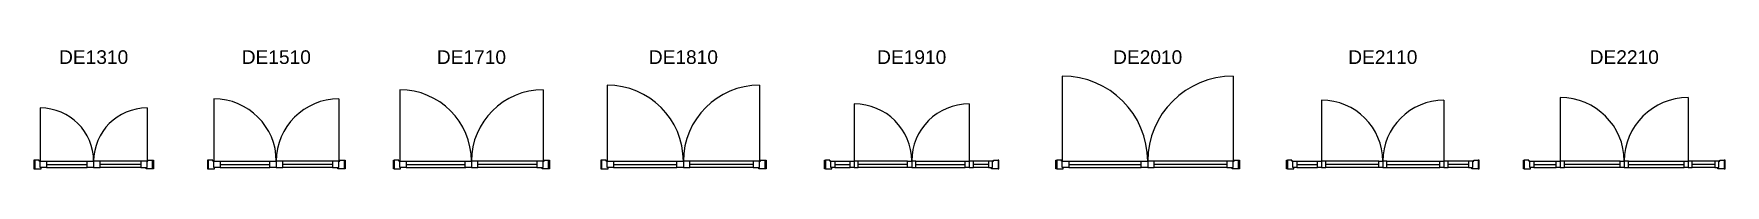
# Model space of a CAD drawing. Header units: millimetres. Extents: x 585 to 19233, y 2366 to 15159.
# Drawn here: x 606 to 19125, y 2366 to 3672 of the extents above; entities that cross this region are included whole.
import ezdxf
from ezdxf.enums import TextEntityAlignment as Align

# ---------------------------------------------------------------- set-up
doc = ezdxf.new("R2010")
doc.units = ezdxf.units.MM
doc.layers.add('AR doors', color=4, linetype='Continuous')
doc.layers.add('AR windows', color=4, linetype='Continuous')
doc.styles.add('Arial', font='arial.ttf')

msp = doc.modelspace()

# ---------------------------------------------------------------- texts
at = {"layer": 'Defpoints', "style": 'Arial'}
for s, p in [('DE1310', (1260.7, 3595)), ('DE1510', (3260.7, 3595)), ('DE1710', (5397.1, 3595)), ('DE1810', (7717.8, 3595)), ('DE1910', (10217.8, 3595)), ('DE2010', (12801.7, 3595)), ('DE2110', (15375.9, 3595)), ('DE2210', (18019.6, 3595))]:
    msp.add_text(s, height=150, dxfattribs=at).set_placement(p, align=Align.MIDDLE)

# ---------------------------------------------------------------- blocks, each defined once
blk = doc.blocks.new('DE1510x95')
at = {"color": 8}
for points in [[(-685, 770), (-685, 85)], [(685, 770), (685, 85)]]:
    blk.add_lwpolyline(points, dxfattribs=at)
for points in [[(-755, 0), (-745, 0), (-745, 95), (-755, 95)], [(755, 0), (745, 0), (745, 95), (755, 95)]]:
    blk.add_lwpolyline(points, close=True, dxfattribs=at)
at = {"color": 3}
for points in [[(-695, 85), (-695, 95), (-745, 95), (-745, 0), (-675, 0), (-675, 15), (-685, 15), (-685, 85)], [(-685, 85), (-615, 85), (-615, 15), (-685, 15)], [(-70, 85), (0, 85), (0, 15), (-70, 15)], [(-70, 85), (0, 85), (0, 15), (-70, 15)], [(70, 85), (0, 85), (0, 15), (70, 15)], [(685, 85), (615, 85), (615, 15), (685, 15)], [(695, 85), (695, 95), (745, 95), (745, 0), (675, 0), (675, 15), (685, 15), (685, 85)]]:
    blk.add_lwpolyline(points, close=True, dxfattribs=at)
at = {"color": 0}
for points in [[(-615, 85), (-70, 85)], [(-615, 50), (-70, 50)], [(-615, 15), (-70, 15)], [(615, 85), (70, 85)], [(615, 50), (70, 50)], [(615, 15), (70, 15)]]:
    blk.add_lwpolyline(points, dxfattribs=at)
at = {"color": 8}
for centre, start, end in [((-685, 85), 0, 90), ((685, 85), 90, 180)]:
    blk.add_arc(centre, 685, start, end, dxfattribs=at)
blk = doc.blocks.new('DE1710x95')
at = {"color": 8}
for points in [[(-785, 870), (-785, 85)], [(785, 870), (785, 85)]]:
    blk.add_lwpolyline(points, dxfattribs=at)
for points in [[(-845, 0), (-855, 0), (-855, 95), (-845, 95)], [(855, 0), (845, 0), (845, 95), (855, 95)]]:
    blk.add_lwpolyline(points, close=True, dxfattribs=at)
at = {"color": 3}
for points in [[(-795, 85), (-795, 95), (-845, 95), (-845, 0), (-775, 0), (-775, 15), (-785, 15), (-785, 85)], [(-785, 85), (-715, 85), (-715, 15), (-785, 15)], [(-70, 85), (0, 85), (0, 15), (-70, 15)], [(-70, 85), (0, 85), (0, 15), (-70, 15)], [(70, 85), (0, 85), (0, 15), (70, 15)], [(785, 85), (715, 85), (715, 15), (785, 15)], [(795, 85), (795, 95), (845, 95), (845, 0), (775, 0), (775, 15), (785, 15), (785, 85)]]:
    blk.add_lwpolyline(points, close=True, dxfattribs=at)
at = {"color": 0}
for points in [[(-715, 85), (-60, 85)], [(-715, 50), (-70, 50)], [(-715, 15), (-60, 15)], [(715, 85), (70, 85)], [(715, 50), (70, 50)], [(715, 15), (70, 15)]]:
    blk.add_lwpolyline(points, dxfattribs=at)
at = {"color": 8}
for centre, start, end in [((-785, 85), 0, 90), ((785, 85), 90, 180)]:
    blk.add_arc(centre, 785, start, end, dxfattribs=at)
blk = doc.blocks.new('DE2010x95')
at = {"color": 8}
for points in [[(-935, 1020), (-935, 85)], [(935, 1020), (935, 85)]]:
    blk.add_lwpolyline(points, dxfattribs=at)
for points in [[(-995, 0), (-1005, 0), (-1005, 95), (-995, 95)], [(1005, 0), (995, 0), (995, 95), (1005, 95)]]:
    blk.add_lwpolyline(points, close=True, dxfattribs=at)
at = {"color": 3}
for points in [[(-945, 85), (-945, 95), (-995, 95), (-995, 0), (-925, 0), (-925, 15), (-935, 15), (-935, 85)], [(-935, 85), (-865, 85), (-865, 15), (-935, 15)], [(-70, 85), (0, 85), (0, 15), (-70, 15)], [(-70, 85), (0, 85), (0, 15), (-70, 15)], [(70, 85), (0, 85), (0, 15), (70, 15)], [(935, 85), (865, 85), (865, 15), (935, 15)], [(945, 85), (945, 95), (995, 95), (995, 0), (925, 0), (925, 15), (935, 15), (935, 85)]]:
    blk.add_lwpolyline(points, close=True, dxfattribs=at)
at = {"color": 0}
for points in [[(-865, 85), (-70, 85)], [(-865, 50), (-70, 50)], [(-865, 15), (-70, 15)], [(865, 85), (70, 85)], [(865, 50), (70, 50)], [(865, 15), (70, 15)]]:
    blk.add_lwpolyline(points, dxfattribs=at)
at = {"color": 8}
for centre, start, end in [((-935, 85), 0, 90), ((935, 85), 90, 180)]:
    blk.add_arc(centre, 935, start, end, dxfattribs=at)
blk = doc.blocks.new('DE1310x95')
at = {"color": 8}
for points in [[(-585, 670), (-585, 85)], [(585, 670), (585, 85)]]:
    blk.add_lwpolyline(points, dxfattribs=at)
for points in [[(-655, 0), (-645, 0), (-645, 95), (-655, 95)], [(655, 0), (645, 0), (645, 95), (655, 95)]]:
    blk.add_lwpolyline(points, close=True, dxfattribs=at)
at = {"color": 3}
for points in [[(-595, 85), (-595, 95), (-645, 95), (-645, 0), (-575, 0), (-575, 15), (-585, 15), (-585, 85)], [(-585, 85), (-515, 85), (-515, 15), (-585, 15)], [(-70, 85), (0, 85), (0, 15), (-70, 15)], [(-70, 85), (0, 85), (0, 15), (-70, 15)], [(70, 85), (0, 85), (0, 15), (70, 15)], [(585, 85), (515, 85), (515, 15), (585, 15)], [(595, 85), (595, 95), (645, 95), (645, 0), (575, 0), (575, 15), (585, 15), (585, 85)]]:
    blk.add_lwpolyline(points, close=True, dxfattribs=at)
at = {"color": 0}
for points in [[(-515, 85), (-70, 85)], [(-515, 50), (-70, 50)], [(-515, 15), (-70, 15)], [(515, 85), (70, 85)], [(515, 50), (70, 50)], [(515, 15), (70, 15)]]:
    blk.add_lwpolyline(points, dxfattribs=at)
at = {"color": 8}
for centre, start, end in [((-585, 85), 0, 90), ((585, 85), 90, 180)]:
    blk.add_arc(centre, 585, start, end, dxfattribs=at)
blk = doc.blocks.new('DE1810x95')
at = {"color": 8}
for points in [[(-835, 920), (-835, 85)], [(835, 920), (835, 85)]]:
    blk.add_lwpolyline(points, dxfattribs=at)
for points in [[(-905, 0), (-895, 0), (-895, 95), (-905, 95)], [(905, 0), (895, 0), (895, 95), (905, 95)]]:
    blk.add_lwpolyline(points, close=True, dxfattribs=at)
at = {"color": 3}
for points in [[(-845, 85), (-845, 95), (-895, 95), (-895, 0), (-825, 0), (-825, 15), (-835, 15), (-835, 85)], [(-835, 85), (-765, 85), (-765, 15), (-835, 15)], [(-70, 85), (0, 85), (0, 15), (-70, 15)], [(70, 85), (0, 85), (0, 15), (70, 15)], [(835, 85), (765, 85), (765, 15), (835, 15)], [(845, 85), (845, 95), (895, 95), (895, 0), (825, 0), (825, 15), (835, 15), (835, 85)]]:
    blk.add_lwpolyline(points, close=True, dxfattribs=at)
at = {"color": 0}
for points in [[(-765, 85), (-70, 85)], [(-765, 50), (-70, 50)], [(-765, 15), (-70, 15)], [(765, 85), (70, 85)], [(765, 50), (70, 50)], [(765, 15), (70, 15)]]:
    blk.add_lwpolyline(points, dxfattribs=at)
at = {"color": 8}
for centre, start, end in [((-835, 85), 0, 90), ((835, 85), 90, 180)]:
    blk.add_arc(centre, 835, start, end, dxfattribs=at)
blk = doc.blocks.new('DE2210x95')
at = {"color": 8}
for points in [[(-700, 785), (-700, 85)], [(700, 785), (700, 85)]]:
    blk.add_lwpolyline(points, dxfattribs=at)
for points in [[(-1095, 0), (-1105, 0), (-1105, 95), (-1095, 95)], [(1095, 0), (1105, 0), (1105, 95), (1095, 95)]]:
    blk.add_lwpolyline(points, close=True, dxfattribs=at)
at = {"color": 3}
for points in [[(-1045, 85), (-1045, 95), (-1095, 95), (-1095, 0), (-1025, 0), (-1025, 15), (-1035, 15), (-1035, 85)], [(-1035, 85), (-990, 85), (-990, 15), (-1035, 15)], [(-745, 85), (-700, 85), (-700, 15), (-745, 15)], [(-655, 85), (-700, 85), (-700, 15), (-655, 15)], [(-45, 85), (0, 85), (0, 15), (-45, 15)], [(45, 85), (0, 85), (0, 15), (45, 15)], [(655, 85), (700, 85), (700, 15), (655, 15)], [(745, 85), (700, 85), (700, 15), (745, 15)], [(1035, 85), (990, 85), (990, 15), (1035, 15)], [(1045, 85), (1045, 95), (1095, 95), (1095, 0), (1025, 0), (1025, 15), (1035, 15), (1035, 85)]]:
    blk.add_lwpolyline(points, close=True, dxfattribs=at)
at = {"color": 0}
for points in [[(-990, 85), (-745, 85)], [(-990, 50), (-745, 50)], [(-990, 15), (-745, 15)], [(-45, 85), (-655, 85)], [(-45, 50), (-655, 50)], [(-45, 15), (-655, 15)], [(45, 85), (655, 85)], [(45, 50), (655, 50)], [(45, 15), (655, 15)], [(990, 85), (745, 85)], [(990, 50), (745, 50)], [(990, 15), (745, 15)]]:
    blk.add_lwpolyline(points, dxfattribs=at)
at = {"color": 8}
for centre, start, end in [((-700, 85), 0, 90), ((700, 85), 90, 180)]:
    blk.add_arc(centre, 700, start, end, dxfattribs=at)
blk = doc.blocks.new('DE1910x95')
at = {"color": 8}
for points in [[(-630, 715), (-630, 85)], [(630, 715), (630, 85)]]:
    blk.add_lwpolyline(points, dxfattribs=at)
for points in [[(-945, 0), (-955, 0), (-955, 95), (-945, 95)], [(945, 0), (955, 0), (955, 95), (945, 95)]]:
    blk.add_lwpolyline(points, close=True, dxfattribs=at)
at = {"color": 3}
for points in [[(-895, 85), (-895, 95), (-945, 95), (-945, 0), (-875, 0), (-875, 15), (-885, 15), (-885, 85)], [(-885, 85), (-840, 85), (-840, 15), (-885, 15)], [(-675, 85), (-630, 85), (-630, 15), (-675, 15)], [(-585, 85), (-630, 85), (-630, 15), (-585, 15)], [(-45, 85), (0, 85), (0, 15), (-45, 15)], [(45, 85), (0, 85), (0, 15), (45, 15)], [(585, 85), (630, 85), (630, 15), (585, 15)], [(675, 85), (630, 85), (630, 15), (675, 15)], [(885, 85), (840, 85), (840, 15), (885, 15)], [(895, 85), (895, 95), (945, 95), (945, 0), (875, 0), (875, 15), (885, 15), (885, 85)]]:
    blk.add_lwpolyline(points, close=True, dxfattribs=at)
at = {"color": 0}
for points in [[(-840, 85), (-675, 85)], [(-840, 50), (-675, 50)], [(-840, 15), (-675, 15)], [(-45, 85), (-585, 85)], [(-45, 50), (-585, 50)], [(-45, 15), (-585, 15)], [(45, 85), (585, 85)], [(45, 50), (585, 50)], [(45, 15), (585, 15)], [(840, 85), (675, 85)], [(840, 50), (675, 50)], [(840, 15), (675, 15)]]:
    blk.add_lwpolyline(points, dxfattribs=at)
at = {"color": 8}
for centre, start, end in [((-630, 85), 0, 90), ((630, 85), 90, 180)]:
    blk.add_arc(centre, 630, start, end, dxfattribs=at)
blk = doc.blocks.new('DE2110x95')
at = {"color": 8}
for points in [[(-670, 755), (-670, 85)], [(670, 755), (670, 85)]]:
    blk.add_lwpolyline(points, dxfattribs=at)
for points in [[(-1045, 0), (-1055, 0), (-1055, 95), (-1045, 95)], [(1045, 0), (1055, 0), (1055, 95), (1045, 95)]]:
    blk.add_lwpolyline(points, close=True, dxfattribs=at)
at = {"color": 3}
for points in [[(-995, 85), (-995, 95), (-1045, 95), (-1045, 0), (-975, 0), (-975, 15), (-985, 15), (-985, 85)], [(-985, 85), (-940, 85), (-940, 15), (-985, 15)], [(-715, 85), (-670, 85), (-670, 15), (-715, 15)], [(-625, 85), (-670, 85), (-670, 15), (-625, 15)], [(-45, 85), (0, 85), (0, 15), (-45, 15)], [(45, 85), (0, 85), (0, 15), (45, 15)], [(625, 85), (670, 85), (670, 15), (625, 15)], [(715, 85), (670, 85), (670, 15), (715, 15)], [(985, 85), (940, 85), (940, 15), (985, 15)], [(995, 85), (995, 95), (1045, 95), (1045, 0), (975, 0), (975, 15), (985, 15), (985, 85)]]:
    blk.add_lwpolyline(points, close=True, dxfattribs=at)
at = {"color": 0}
for points in [[(-940, 85), (-715, 85)], [(-940, 50), (-715, 50)], [(-940, 15), (-715, 15)], [(-45, 85), (-625, 85)], [(-45, 50), (-625, 50)], [(-45, 15), (-625, 15)], [(45, 85), (625, 85)], [(45, 50), (625, 50)], [(45, 15), (625, 15)], [(940, 85), (715, 85)], [(940, 50), (715, 50)], [(940, 15), (715, 15)]]:
    blk.add_lwpolyline(points, dxfattribs=at)
at = {"color": 8}
for centre, start, end in [((-670, 85), 0, 90), ((670, 85), 90, 180)]:
    blk.add_arc(centre, 670, start, end, dxfattribs=at)

# ---------------------------------------------------------------- block references
at = {"layer": 'AR doors'}
for name, p in [('DE1310x95', (1260.7, 2366.1)), ('DE1510x95', (3260.7, 2366.1))]:
    msp.add_blockref(name, p, dxfattribs=at)
at = {"layer": 'AR windows'}
for name, p in [('DE2010x95', (12801.7, 2366.1)), ('DE1710x95', (5397.1, 2366.1)), ('DE1810x95', (7717.8, 2366.1)), ('DE2210x95', (18019.6, 2366.1)), ('DE1910x95', (10217.8, 2366.1)), ('DE2110x95', (15375.9, 2366.1))]:
    msp.add_blockref(name, p, dxfattribs=at)

msp.set_redraw_order([(e.dxf.handle, doc.entitydb.next_handle()) for e in msp.query("TEXT MTEXT ATTDEF DIMENSION ARC_DIMENSION")])  # texts and dimensions are drawn at this point

doc.saveas('drawing.dxf')
